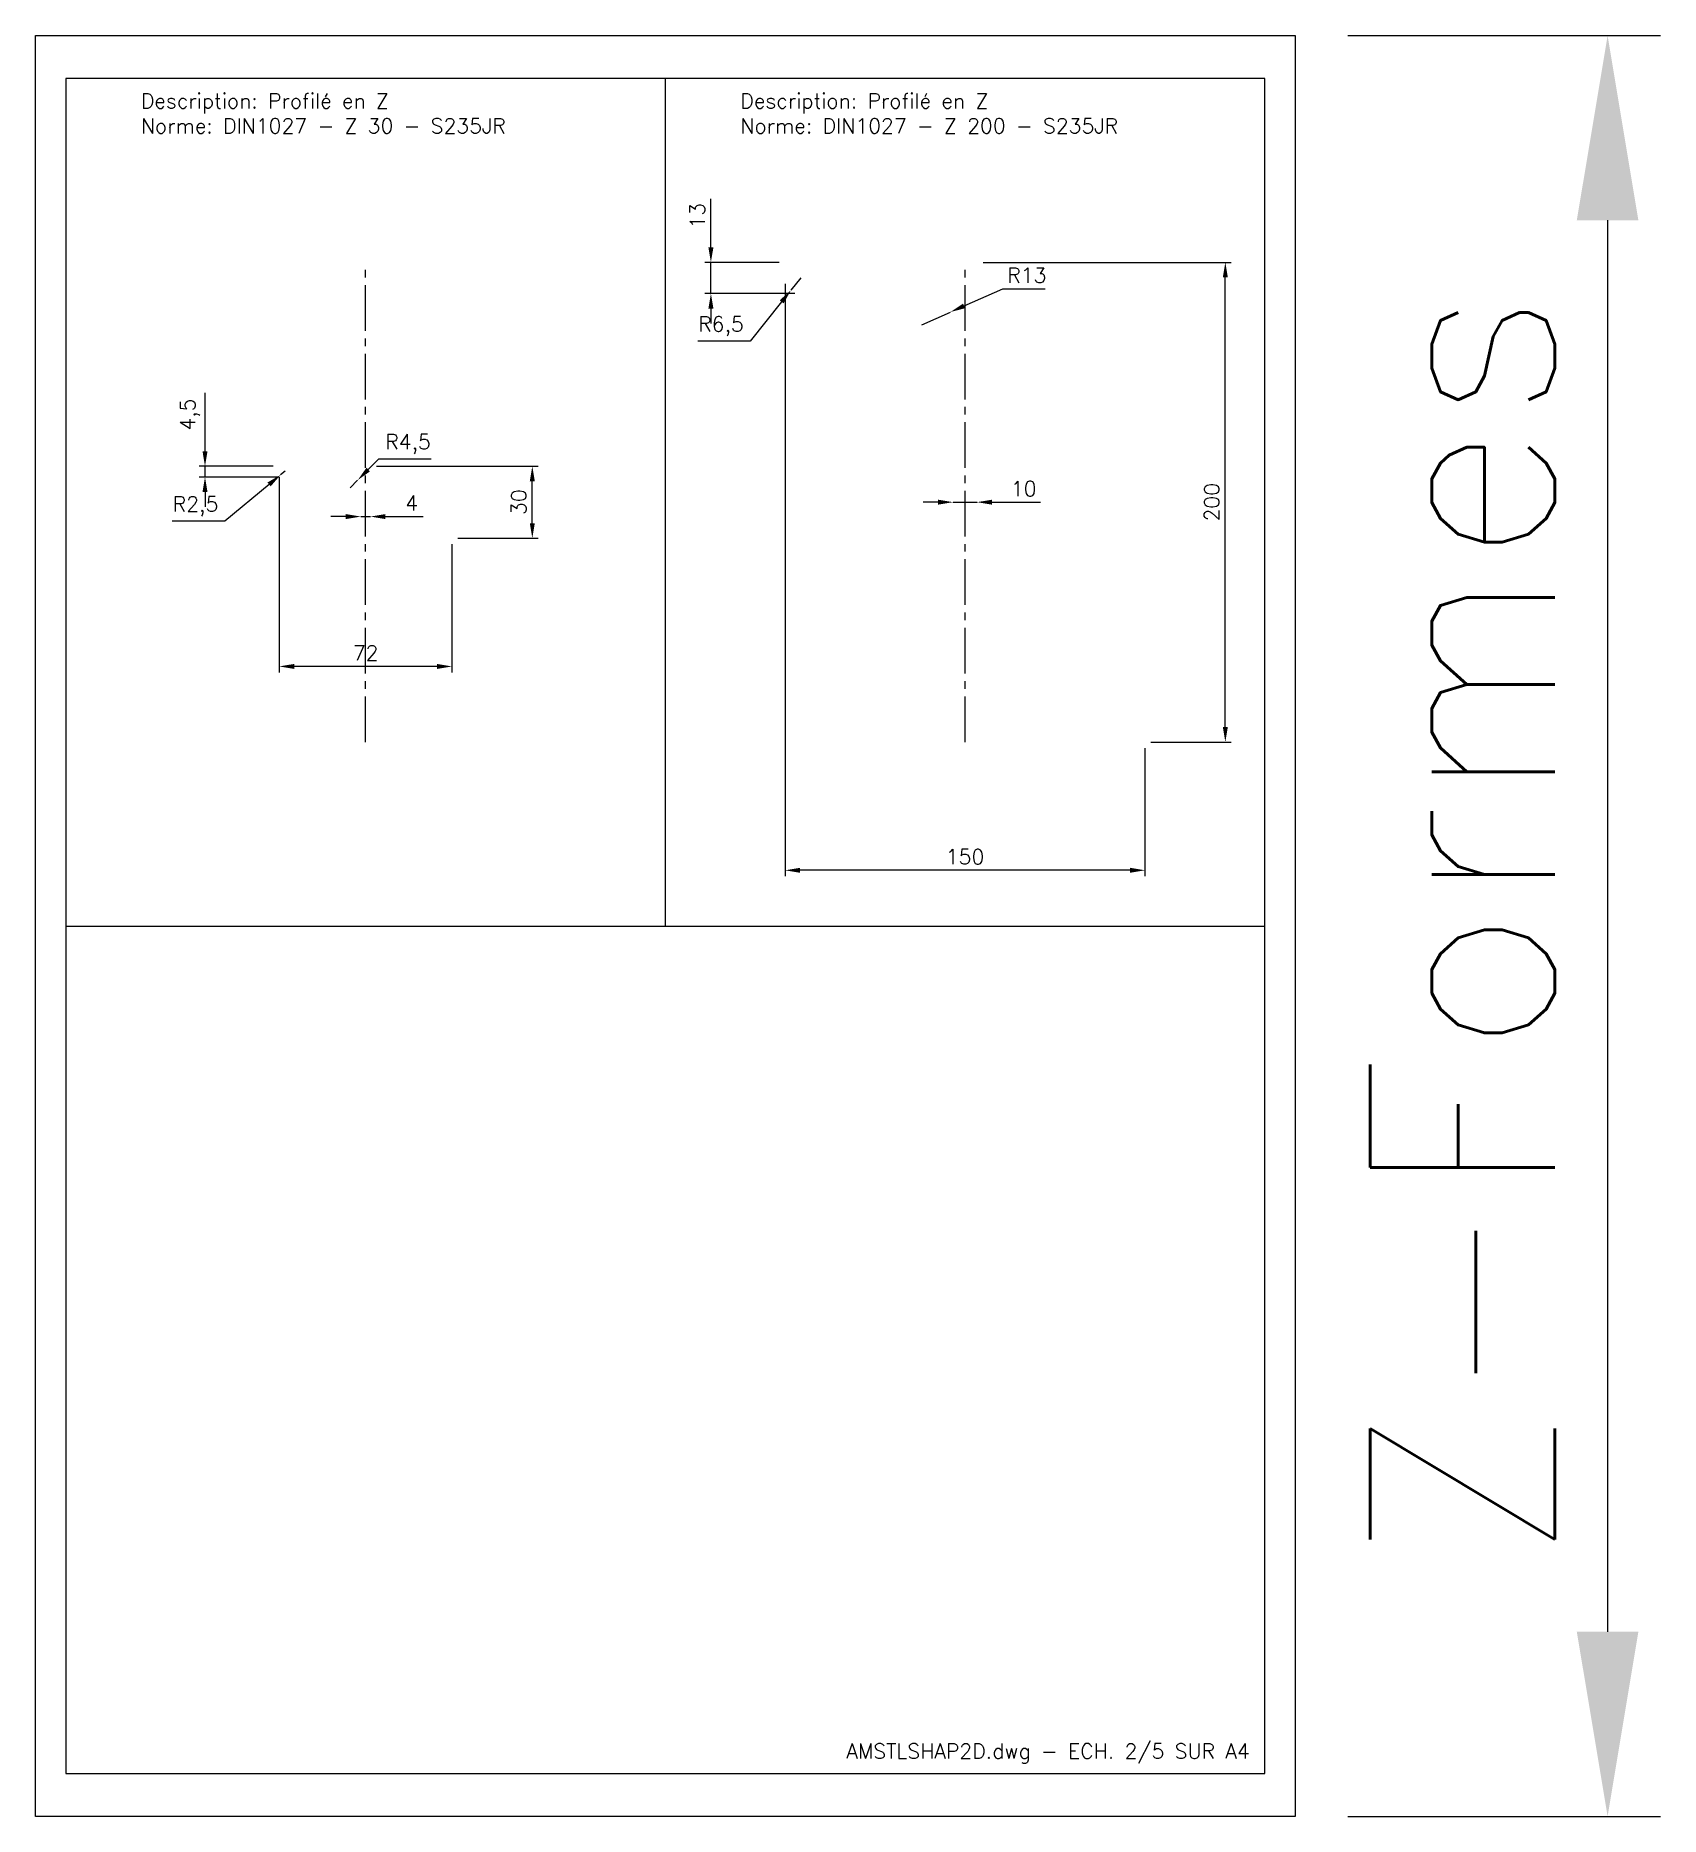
# Model space of a CAD drawing. Header units: millimetres. Extents: x -208 to 15225, y -440 to 4613.
# Drawn here: x 3150 to 3827, y 0 to 742 of the extents above; entities that cross this region are included whole.
import ezdxf
from ezdxf.enums import TextEntityAlignment as Align

# ---------------------------------------------------------------- set-up
doc = ezdxf.new("R2010")
doc.units = ezdxf.units.MM
doc.linetypes.add('AXES2', pattern=[28.575, 19.05, -3.175, 3.175, -3.175])
doc.layers.get('Defpoints').update_dxf_attribs({"color": 41})
for name, color, linetype, lineweight in [('AXE', 2, 'AXES2', 18), ('COTE', 1, 'Continuous', 18), ('FIN', 1, 'Continuous', 18), ('TEXTE', 3, 'Continuous', 25)]:
    doc.layers.add(name, color=color, linetype=linetype, lineweight=lineweight)
doc.styles.get("Standard").update_dxf_attribs({"font": 'simplex.shx'})
doc.dimstyles.new('ALSTOM001', dxfattribs={"dimtxt": 3.5, "dimasz": 3.5, "dimexe": 1, "dimexo": 1, "dimgap": 1, "dimtad": 1, "dimrnd": 5e-09, "dimtxsty": 'Standard', "dimcen": 2.5, "dimclrd": 1, "dimclre": 1, "dimclrt": 3, "dimadec": 3, "dimazin": 2, "dimtm": 1e-09, "dimtfac": 1, "dimtmove": 0, "dimatfit": 0, "dimfxl": 1, "dimtolj": 1, "dimarcsym": 1})
doc.dimstyles.new('ALSTOM002_5SP', dxfattribs={"dimscale": 2.5, "dimtxt": 2.5, "dimasz": 2.5, "dimexe": 1, "dimexo": 1, "dimgap": 1, "dimtad": 1, "dimdec": 1, "dimtxsty": 'Standard', "dimcen": 2.5, "dimclrd": 1, "dimclre": 1, "dimclrt": 3, "dimadec": 1, "dimazin": 2, "dimtm": 1e-09, "dimtfac": 1, "dimtdec": 1, "dimtmove": 0, "dimatfit": 0, "dimfxl": 1, "dimtolj": 1, "dimtzin": 0, "dimlwd": 18, "dimlwe": 18, "dimarcsym": 1})

msp = doc.modelspace()

# ---------------------------------------------------------------- texts
at = {"layer": 'TEXTE'}
msp.add_text('AMSTLSHAP2D.dwg - ECH. 2/5 SUR A4', height=6.25, dxfattribs=at).set_placement((3656.14, 24.085), align=Align.RIGHT)
at = {"layer": 'TEXTE', "char_height": 6.25, "width": 211.49427, "attachment_point": 1}
for s, insert in [('Description: Profilé en Z\\PNorme: DIN1027 - Z 30 - S235JR', (3193.86, 718.415)), ('Description: Profilé en Z\\PNorme: DIN1027 - Z 200 - S235JR', (3443.75, 718.415))]:
    msp.add_mtext(s, dxfattribs=dict(at, insert=insert))

# ---------------------------------------------------------------- blocks, each defined once
blk = doc.blocks.new('*D152')
at = {"layer": 'COTE', "color": 1, "lineweight": -2, "transparency": 16777216}
for p, q in [((3697, 742.5), (3827.31, 742.5)), ((3805.31, 665.5), (3805.31, 77)), ((3697, 0), (3827.31, 0))]:
    blk.add_line(p, q, dxfattribs=at)
at = {"layer": 'COTE', "color": 1, "transparency": 16777216}
for points in [[(3792.47, 665.5), (3818.14, 665.5), (3805.31, 742.5)], [(3792.47, 77), (3818.14, 77), (3805.31, 0)]]:
    blk.add_solid(points, dxfattribs=at)
at = {"layer": 'Defpoints', "color": 0, "transparency": 16777216}
for p in [(3675, 742.5), (3675, 0), (3805.31, 0)]:
    blk.add_point(p, dxfattribs=at)
at = {"layer": 'COTE', "color": 3, "transparency": 16777216, "insert": (3744.81, 371.25), "char_height": 77, "attachment_point": 5, "rotation": 90}
blk.add_mtext('\\A1;Z-Formes', dxfattribs=at)
blk = doc.blocks.new('*D203')
at = {"layer": 'COTE', "color": 1, "lineweight": 18, "transparency": 16777216}
for p, q in [((3292.06, 562.96), (3359.56, 562.96)), ((3357.06, 539.21), (3357.06, 556.71)), ((3326.06, 532.96), (3359.56, 532.96))]:
    blk.add_line(p, q, dxfattribs=at)
at = {"layer": 'COTE', "color": 1, "transparency": 16777216}
for points in [[(3356.01, 556.71), (3358.1, 556.71), (3357.06, 562.96)], [(3356.01, 539.21), (3358.1, 539.21), (3357.06, 532.96)]]:
    blk.add_solid(points, dxfattribs=at)
at = {"layer": 'Defpoints', "color": 0, "transparency": 16777216}
for p in [(3289.56, 562.96), (3357.06, 562.96), (3323.56, 532.96)]:
    blk.add_point(p, dxfattribs=at)
at = {"layer": 'COTE', "color": 3, "transparency": 16777216, "insert": (3351.43, 547.96), "char_height": 6.25, "attachment_point": 5, "rotation": 90}
blk.add_mtext('\\A1;30', dxfattribs=at)
blk = doc.blocks.new('*D204')
at = {"layer": 'COTE', "color": 1, "lineweight": 18, "transparency": 16777216}
for p, q in [((3251.56, 558.46), (3251.56, 476.98)), ((3323.56, 530.46), (3323.56, 476.98)), ((3317.31, 479.48), (3257.81, 479.48))]:
    blk.add_line(p, q, dxfattribs=at)
at = {"layer": 'COTE', "color": 1, "transparency": 16777216}
for points in [[(3257.81, 480.52), (3257.81, 478.44), (3251.56, 479.48)], [(3317.31, 480.52), (3317.31, 478.44), (3323.56, 479.48)]]:
    blk.add_solid(points, dxfattribs=at)
at = {"layer": 'Defpoints', "color": 0, "transparency": 16777216}
for p in [(3251.56, 560.96), (3323.56, 532.96), (3251.56, 479.48)]:
    blk.add_point(p, dxfattribs=at)
at = {"layer": 'COTE', "color": 3, "transparency": 16777216, "insert": (3287.56, 485.11), "char_height": 6.25, "attachment_point": 5}
blk.add_mtext('\\A1;72', dxfattribs=at)
blk = doc.blocks.new('*D205')
at = {"layer": 'COTE', "color": 1, "lineweight": 18, "transparency": 16777216}
for p, q in [((3279.31, 541.96), (3273.06, 541.96)), ((3285.56, 541.96), (3289.56, 541.96)), ((3295.81, 541.96), (3311.52, 541.96))]:
    blk.add_line(p, q, dxfattribs=at)
at = {"layer": 'COTE', "color": 1, "transparency": 16777216}
for points in [[(3279.31, 543), (3279.31, 540.92), (3285.56, 541.96)], [(3295.81, 543), (3295.81, 540.92), (3289.56, 541.96)]]:
    blk.add_solid(points, dxfattribs=at)
at = {"layer": 'Defpoints', "color": 0, "transparency": 16777216}
for p in [(3285.56, 541.96), (3289.56, 541.96), (3289.56, 541.96)]:
    blk.add_point(p, dxfattribs=at)
at = {"layer": 'COTE', "color": 3, "transparency": 16777216, "insert": (3306.79, 547.58), "char_height": 6.25, "attachment_point": 5}
blk.add_mtext('\\A1;4', dxfattribs=at)
blk = doc.blocks.new('*D206')
at = {"layer": 'COTE', "color": 1, "lineweight": 18, "transparency": 16777216}
for p, q in [((3220.61, 569.21), (3220.61, 593.55)), ((3249.06, 562.96), (3218.11, 562.96)), ((3251.56, 558.46), (3218.11, 558.46)), ((3220.61, 558.46), (3220.61, 562.96)), ((3220.61, 552.21), (3220.61, 545.96))]:
    blk.add_line(p, q, dxfattribs=at)
at = {"layer": 'COTE', "color": 1, "transparency": 16777216}
for points in [[(3219.57, 569.21), (3221.66, 569.21), (3220.61, 562.96)], [(3219.57, 552.21), (3221.66, 552.21), (3220.61, 558.46)]]:
    blk.add_solid(points, dxfattribs=at)
at = {"layer": 'Defpoints', "color": 0, "transparency": 16777216}
for p in [(3220.61, 562.96), (3251.56, 562.96), (3254.06, 558.46)]:
    blk.add_point(p, dxfattribs=at)
at = {"layer": 'COTE', "color": 3, "transparency": 16777216, "insert": (3214.39, 584.51), "char_height": 6.25, "attachment_point": 5, "rotation": 90}
blk.add_mtext('\\A1;4,5', dxfattribs=at)
blk = doc.blocks.new('*D207')
at = {"layer": 'COTE', "color": 1, "lineweight": 18, "transparency": 16777216}
for p, q in [((3254.06, 560.96), (3252.13, 559.36)), ((3247.33, 555.36), (3228.83, 539.99)), ((3228.83, 539.99), (3206.98, 539.99))]:
    blk.add_line(p, q, dxfattribs=at)
at = {"layer": 'COTE', "color": 1, "transparency": 16777216}
blk.add_solid([(3246.66, 556.17), (3247.99, 554.56), (3252.13, 559.36)], dxfattribs=at)
at = {"layer": 'Defpoints', "color": 0, "transparency": 16777216}
for p in [(3252.13, 559.36), (3254.06, 560.96)]:
    blk.add_point(p, dxfattribs=at)
at = {"layer": 'COTE', "color": 3, "transparency": 16777216, "insert": (3216.66, 546.21), "char_height": 6.25, "attachment_point": 5}
blk.add_mtext('\\A1;R2,5', dxfattribs=at)
blk = doc.blocks.new('*D208')
at = {"layer": 'COTE', "color": 1, "lineweight": 18, "transparency": 16777216}
for p, q in [((3288.66, 561.56), (3293.08, 565.98)), ((3293.08, 565.98), (3314.92, 565.98)), ((3281.06, 553.96), (3284.24, 557.14))]:
    blk.add_line(p, q, dxfattribs=at)
at = {"layer": 'COTE', "color": 1, "transparency": 16777216}
blk.add_solid([(3287.92, 562.3), (3289.39, 560.82), (3284.24, 557.14)], dxfattribs=at)
at = {"layer": 'Defpoints', "color": 0, "transparency": 16777216}
for p in [(3284.24, 557.14), (3281.06, 553.96)]:
    blk.add_point(p, dxfattribs=at)
at = {"layer": 'COTE', "color": 3, "transparency": 16777216, "insert": (3305.25, 572.2), "char_height": 6.25, "attachment_point": 5}
blk.add_mtext('\\A1;R4,5', dxfattribs=at)
blk = doc.blocks.new('A4LASER')
at = {"color": 1}
for points in [[(-210, 0), (-210, 297), (0, 297), (0, 0)], [(-204.96, 7.13), (-5.04, 7.13), (-5.04, 289.87), (-204.96, 289.87)]]:
    blk.add_lwpolyline(points, close=True, dxfattribs=at)
blk = doc.blocks.new('*D209')
at = {"layer": 'COTE', "color": 1, "lineweight": 18, "transparency": 16777216}
for p, q in [((3462.44, 638.96), (3462.44, 391.98)), ((3612.44, 445.46), (3612.44, 391.98)), ((3606.19, 394.48), (3468.69, 394.48))]:
    blk.add_line(p, q, dxfattribs=at)
at = {"layer": 'COTE', "color": 1, "transparency": 16777216}
for points in [[(3468.69, 395.52), (3468.69, 393.44), (3462.44, 394.48)], [(3606.19, 395.52), (3606.19, 393.44), (3612.44, 394.48)]]:
    blk.add_solid(points, dxfattribs=at)
at = {"layer": 'Defpoints', "color": 0, "transparency": 16777216}
for p in [(3462.44, 641.46), (3612.44, 447.96), (3462.44, 394.48)]:
    blk.add_point(p, dxfattribs=at)
at = {"layer": 'COTE', "color": 3, "transparency": 16777216, "insert": (3537.44, 400.11), "char_height": 6.25, "attachment_point": 5}
blk.add_mtext('\\A1;150', dxfattribs=at)
blk = doc.blocks.new('*D210')
at = {"layer": 'COTE', "color": 1, "lineweight": 18, "transparency": 16777216}
for p, q in [((3544.94, 647.96), (3648.45, 647.96)), ((3645.95, 454.21), (3645.95, 641.71)), ((3614.94, 447.96), (3648.45, 447.96))]:
    blk.add_line(p, q, dxfattribs=at)
at = {"layer": 'COTE', "color": 1, "transparency": 16777216}
for points in [[(3644.9, 641.71), (3646.99, 641.71), (3645.95, 647.96)], [(3644.9, 454.21), (3646.99, 454.21), (3645.95, 447.96)]]:
    blk.add_solid(points, dxfattribs=at)
at = {"layer": 'Defpoints', "color": 0, "transparency": 16777216}
for p in [(3542.44, 647.96), (3645.95, 647.96), (3612.44, 447.96)]:
    blk.add_point(p, dxfattribs=at)
at = {"layer": 'COTE', "color": 3, "transparency": 16777216, "insert": (3640.32, 547.96), "char_height": 6.25, "attachment_point": 5, "rotation": 90}
blk.add_mtext('\\A1;200', dxfattribs=at)
blk = doc.blocks.new('*D211')
at = {"layer": 'COTE', "color": 1, "lineweight": 18, "transparency": 16777216}
for p, q in [((3431.5, 654.21), (3431.5, 674.39)), ((3459.94, 647.96), (3429, 647.96)), ((3431.5, 634.96), (3431.5, 647.96)), ((3466.44, 634.96), (3429, 634.96)), ((3431.5, 628.71), (3431.5, 622.46))]:
    blk.add_line(p, q, dxfattribs=at)
at = {"layer": 'COTE', "color": 1, "transparency": 16777216}
for points in [[(3430.46, 654.21), (3432.55, 654.21), (3431.5, 647.96)], [(3430.46, 628.71), (3432.55, 628.71), (3431.5, 634.96)]]:
    blk.add_solid(points, dxfattribs=at)
at = {"layer": 'Defpoints', "color": 0, "transparency": 16777216}
for p in [(3431.5, 647.96), (3462.44, 647.96), (3468.94, 634.96)]:
    blk.add_point(p, dxfattribs=at)
at = {"layer": 'COTE', "color": 3, "transparency": 16777216, "insert": (3425.88, 667.42), "char_height": 6.25, "attachment_point": 5, "rotation": 90}
blk.add_mtext('\\A1;13', dxfattribs=at)
blk = doc.blocks.new('*D212')
at = {"layer": 'COTE', "color": 1, "lineweight": 18, "transparency": 16777216}
for p, q in [((3526.19, 547.96), (3519.94, 547.96)), ((3532.44, 547.96), (3542.44, 547.96)), ((3548.69, 547.96), (3568.87, 547.96))]:
    blk.add_line(p, q, dxfattribs=at)
at = {"layer": 'COTE', "color": 1, "transparency": 16777216}
for points in [[(3526.19, 549), (3526.19, 546.92), (3532.44, 547.96)], [(3548.69, 549), (3548.69, 546.92), (3542.44, 547.96)]]:
    blk.add_solid(points, dxfattribs=at)
at = {"layer": 'Defpoints', "color": 0, "transparency": 16777216}
for p in [(3532.44, 547.96), (3542.44, 547.96), (3542.44, 547.96)]:
    blk.add_point(p, dxfattribs=at)
at = {"layer": 'COTE', "color": 3, "transparency": 16777216, "insert": (3561.91, 553.58), "char_height": 6.25, "attachment_point": 5}
blk.add_mtext('\\A1;10', dxfattribs=at)
blk = doc.blocks.new('*D213')
at = {"layer": 'COTE', "color": 1, "lineweight": 18, "transparency": 16777216}
for p, q in [((3537.03, 629.78), (3553.14, 636.94)), ((3553.14, 636.94), (3570.81, 636.94)), ((3519.44, 621.96), (3531.32, 627.24))]:
    blk.add_line(p, q, dxfattribs=at)
at = {"layer": 'COTE', "color": 1, "transparency": 16777216}
blk.add_solid([(3536.61, 630.73), (3537.46, 628.83), (3531.32, 627.24)], dxfattribs=at)
at = {"layer": 'Defpoints', "color": 0, "transparency": 16777216}
for p in [(3531.32, 627.24), (3519.44, 621.96)]:
    blk.add_point(p, dxfattribs=at)
at = {"layer": 'COTE', "color": 3, "transparency": 16777216, "insert": (3563.23, 642.56), "char_height": 6.25, "attachment_point": 5}
blk.add_mtext('\\A1;R13', dxfattribs=at)
blk = doc.blocks.new('*D214')
at = {"layer": 'COTE', "color": 1, "lineweight": 18, "transparency": 16777216}
for p, q in [((3468.94, 641.46), (3464.89, 636.38)), ((3460.99, 631.49), (3447.88, 615.08)), ((3447.88, 615.08), (3426.04, 615.08))]:
    blk.add_line(p, q, dxfattribs=at)
at = {"layer": 'COTE', "color": 1, "transparency": 16777216}
blk.add_solid([(3460.18, 632.14), (3461.8, 630.84), (3464.89, 636.38)], dxfattribs=at)
at = {"layer": 'Defpoints', "color": 0, "transparency": 16777216}
for p in [(3468.94, 641.46), (3464.89, 636.38)]:
    blk.add_point(p, dxfattribs=at)
at = {"layer": 'COTE', "color": 3, "transparency": 16777216, "insert": (3435.71, 621.3), "char_height": 6.25, "attachment_point": 5}
blk.add_mtext('\\A1;R6,5', dxfattribs=at)

# ---------------------------------------------------------------- dimensions: what is measured, and where the dimension line sits
at = {"layer": 'COTE'}
dim = msp.add_linear_dim(base=(3805.307, 0), p1=(3675, 742.5), p2=(3675, 0), angle=90, text='Z-Formes', dimstyle='ALSTOM001', override={"dimscale": 22, "dimtoh": 1}, dxfattribs=at)
dim.commit()
dim.dimension.update_dxf_attribs({"geometry": '*D152', "text_midpoint": (3805.307, 371.25), "dimtype": 160})
for base, p1, p2, picture, middle in [((3431.504, 647.958), (3468.945, 634.958), (3462.445, 647.958), '*D211', (3425.879, 667.422)), ((3645.946, 647.958), (3612.445, 447.958), (3542.445, 647.958), '*D210', (3640.321, 547.958)), ((3220.614, 562.958), (3254.055, 558.458), (3251.555, 562.958), '*D206', (3214.394, 584.505)), ((3357.056, 562.958), (3323.555, 532.958), (3289.555, 562.958), '*D203', (3351.431, 547.958))]:
    dim = msp.add_linear_dim(base=base, p1=p1, p2=p2, angle=90, dimstyle='ALSTOM002_5SP', dxfattribs=at)
    dim.commit()
    dim.dimension.update_dxf_attribs({"geometry": picture, "text_midpoint": middle})
for center, mpoint, picture, middle in [((3519.445, 621.958), (3531.323, 627.239), '*D213', (3563.225, 636.938)), ((3468.945, 641.458), (3464.889, 636.378), '*D214', (3435.708, 615.077)), ((3254.055, 560.958), (3252.133, 559.36), '*D207', (3216.657, 539.99))]:
    dim = msp.add_radius_dim(center=center, mpoint=mpoint, dimstyle='ALSTOM002_5SP', override={"dimtoh": 1}, dxfattribs=at)
    dim.commit()
    dim.dimension.update_dxf_attribs({"geometry": picture, "text_midpoint": middle, "dimtype": 164})
for base, p1, p2, picture, middle in [((3462.445, 394.483), (3612.445, 447.958), (3462.445, 641.458), '*D209', (3537.445, 400.108)), ((3251.555, 479.483), (3323.555, 532.958), (3251.555, 560.958), '*D204', (3287.555, 485.108)), ((3542.445, 547.958), (3532.445, 547.958), (3542.445, 547.958), '*D212', (3561.909, 553.583)), ((3289.555, 541.958), (3285.555, 541.958), (3289.555, 541.958), '*D205', (3306.787, 547.583))]:
    dim = msp.add_linear_dim(base=base, p1=p1, p2=p2, dimstyle='ALSTOM002_5SP', dxfattribs=at)
    dim.commit()
    dim.dimension.update_dxf_attribs({"geometry": picture, "text_midpoint": middle})
dim = msp.add_radius_dim(center=(3281.055, 553.958), mpoint=(3284.237, 557.14), dimstyle='ALSTOM002_5SP', override={"dimtoh": 1}, dxfattribs=at)
dim.commit()
dim.dimension.update_dxf_attribs({"geometry": '*D208', "text_midpoint": (3305.249, 572.199)})

# ---------------------------------------------------------------- linework, layer by layer
at = {"layer": 'AXE'}
for p, q in [((3287.555, 447.958), (3287.555, 647.958)), ((3537.445, 447.958), (3537.445, 647.958))]:
    msp.add_line(p, q, dxfattribs=at)
at = {"layer": 'FIN'}
for p, q in [((3412.5, 724.665), (3412.5, 371.25)), ((3162.61, 371.25), (3662.39, 371.25))]:
    msp.add_line(p, q, dxfattribs=at)

# ---------------------------------------------------------------- block references
at = {"xscale": 2.5, "yscale": 2.5, "zscale": 2.5}
msp.add_blockref('A4LASER', (3675, 0), dxfattribs=at)

msp.set_redraw_order([(e.dxf.handle, doc.entitydb.next_handle()) for e in msp.query("TEXT MTEXT ATTDEF DIMENSION ARC_DIMENSION")])  # texts and dimensions are drawn at this point

doc.saveas('drawing.dxf')
